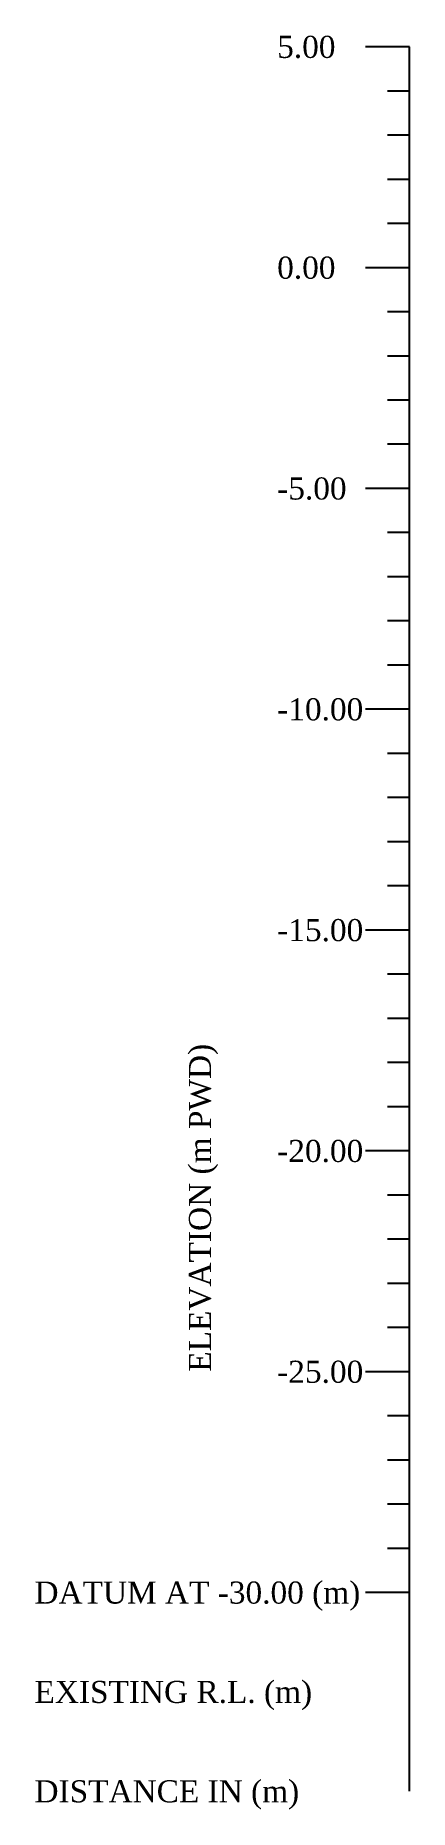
# Model space of a CAD drawing. Header units: metres. Extents: x -148477 to 168932, y -55673 to -2736.
# Drawn here: x 48310.6 to 48319.08, y -25372.18 to -25332.01 of the extents above; entities that cross this region are included whole.
import ezdxf

# ---------------------------------------------------------------- set-up
doc = ezdxf.new("R2010")
doc.units = ezdxf.units.M
doc.styles.add('liza', font='times.ttf', dxfattribs={"height": 2})

msp = doc.modelspace()

# ---------------------------------------------------------------- texts
at = {"color": 6, "linetype": 'Continuous', "lineweight": -3, "ltscale": 0.5, "char_height": 0.5, "attachment_point": 1, "style": 'liza'}
for s, insert, width in [('5.00', (48316.0794, -25332.0182), 2), ('0.00', (48316.0794, -25337.0182), 2), ('-5.00', (48316.0794, -25342.0182), 2), ('-10.00', (48316.0794, -25347.0182), 2), ('-15.00', (48316.0794, -25352.0182), 2), ('-20.00', (48316.0794, -25357.0182), 2), ('-25.00', (48316.0794, -25362.0182), 2), ('DATUM AT -30.00 (m)', (48310.5794, -25367.0182), 7.5), ('EXISTING R.L. (m)', (48310.5794, -25369.2682), 7.5), ('DISTANCE IN (m)', (48310.5794, -25371.5182), 7.5)]:
    msp.add_mtext(s, dxfattribs=dict(at, insert=insert, width=width))
at = {"color": 6, "linetype": 'Continuous', "lineweight": -3, "ltscale": 0.5, "insert": (48314.0794, -25362.2682), "char_height": 0.5, "width": 10, "attachment_point": 1, "rotation": 90, "style": 'liza'}
msp.add_mtext('ELEVATION (m PWD)', dxfattribs=at)

# ---------------------------------------------------------------- linework, layer by layer
at = {"color": 6, "linetype": 'Continuous', "lineweight": -3, "ltscale": 0.5}
for p, q in [((48319.0794, -25332.2682), (48318.0794, -25332.2682)), ((48319.0794, -25371.7682), (48319.0794, -25332.2682)), ((48319.0794, -25333.2682), (48318.5794, -25333.2682)), ((48319.0794, -25334.2682), (48318.5794, -25334.2682)), ((48319.0794, -25335.2682), (48318.5794, -25335.2682)), ((48319.0794, -25336.2682), (48318.5794, -25336.2682)), ((48319.0794, -25337.2682), (48318.0794, -25337.2682)), ((48319.0794, -25338.2682), (48318.5794, -25338.2682)), ((48319.0794, -25339.2682), (48318.5794, -25339.2682)), ((48319.0794, -25340.2682), (48318.5794, -25340.2682)), ((48319.0794, -25341.2682), (48318.5794, -25341.2682)), ((48319.0794, -25342.2682), (48318.0794, -25342.2682)), ((48319.0794, -25343.2682), (48318.5794, -25343.2682)), ((48319.0794, -25344.2682), (48318.5794, -25344.2682)), ((48319.0794, -25345.2682), (48318.5794, -25345.2682)), ((48319.0794, -25346.2682), (48318.5794, -25346.2682)), ((48319.0794, -25347.2682), (48318.0794, -25347.2682)), ((48319.0794, -25348.2682), (48318.5794, -25348.2682)), ((48319.0794, -25349.2682), (48318.5794, -25349.2682)), ((48319.0794, -25350.2682), (48318.5794, -25350.2682)), ((48319.0794, -25351.2682), (48318.5794, -25351.2682)), ((48319.0794, -25352.2682), (48318.0794, -25352.2682)), ((48319.0794, -25353.2682), (48318.5794, -25353.2682)), ((48319.0794, -25354.2682), (48318.5794, -25354.2682)), ((48319.0794, -25355.2682), (48318.5794, -25355.2682)), ((48319.0794, -25356.2682), (48318.5794, -25356.2682)), ((48319.0794, -25357.2682), (48318.0794, -25357.2682)), ((48319.0794, -25358.2682), (48318.5794, -25358.2682)), ((48319.0794, -25359.2682), (48318.5794, -25359.2682)), ((48319.0794, -25360.2682), (48318.5794, -25360.2682)), ((48319.0794, -25361.2682), (48318.5794, -25361.2682)), ((48319.0794, -25362.2682), (48318.0794, -25362.2682)), ((48319.0794, -25363.2682), (48318.5794, -25363.2682)), ((48319.0794, -25364.2682), (48318.5794, -25364.2682)), ((48319.0794, -25365.2682), (48318.5794, -25365.2682)), ((48319.0794, -25366.2682), (48318.5794, -25366.2682)), ((48319.0794, -25367.2682), (48318.0794, -25367.2682))]:
    msp.add_line(p, q, dxfattribs=at)

msp.set_redraw_order([(e.dxf.handle, doc.entitydb.next_handle()) for e in msp.query("TEXT MTEXT ATTDEF DIMENSION ARC_DIMENSION")])  # texts and dimensions are drawn at this point

doc.saveas('drawing.dxf')
